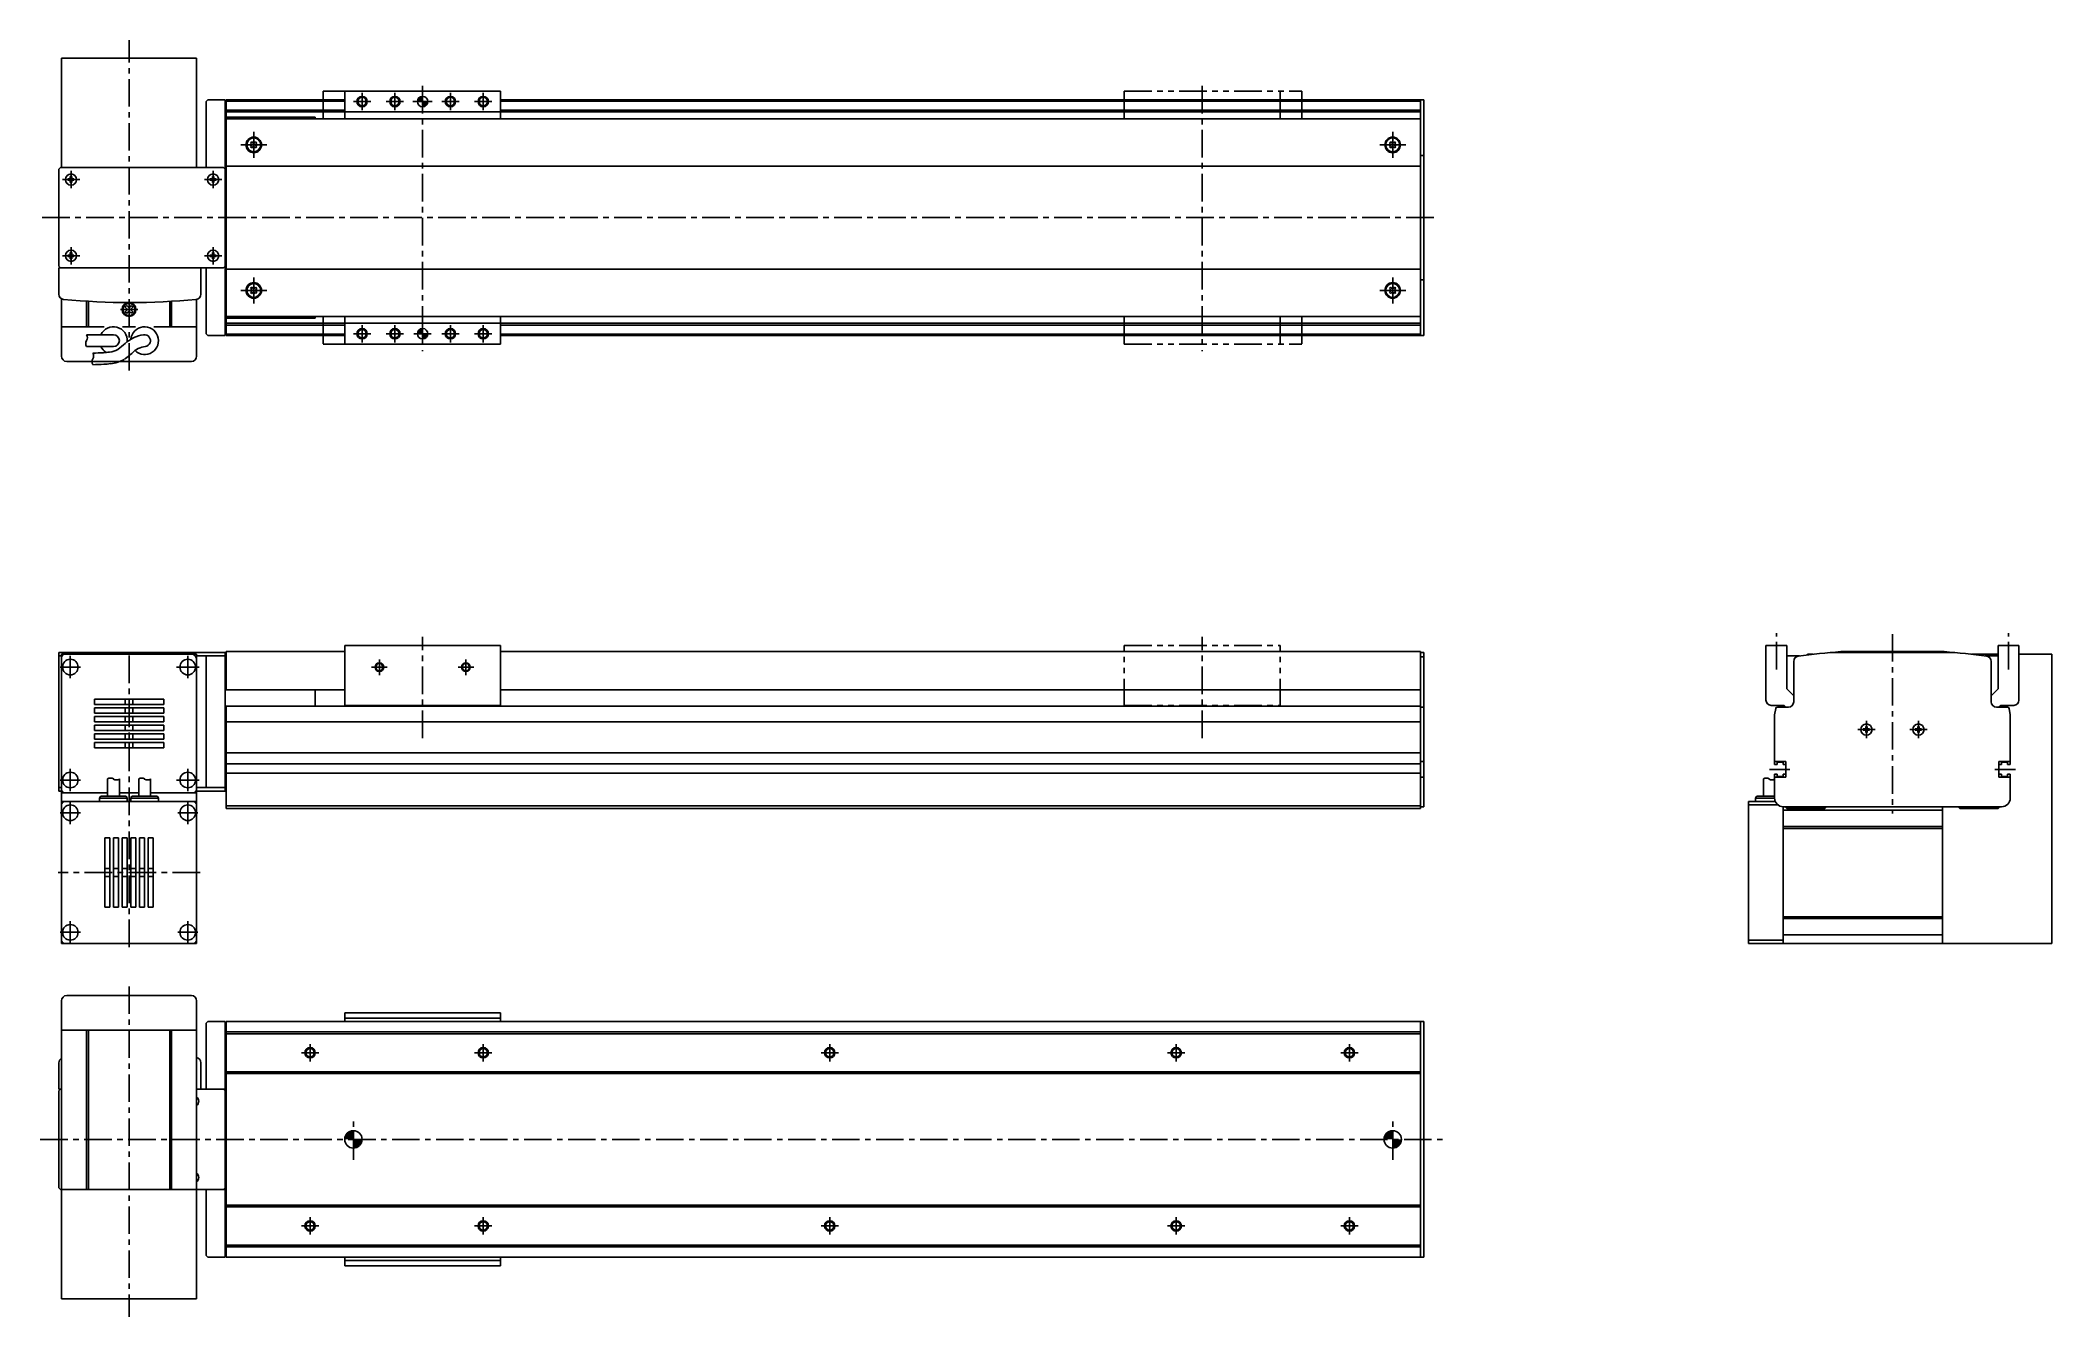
# Model space of a CAD drawing. Extents: x 0 to 1580, y -10 to 726.
# Drawn here: x 419 to 1580, y -10 to 726 of the extents above; entities that cross this region are included whole.
import ezdxf

# ---------------------------------------------------------------- set-up
doc = ezdxf.new("R2010")
doc.units = 0
doc.header["$LTSCALE"] = 0.5
doc.linetypes.add('CENTER', pattern=[50.8, 31.75, -6.35, 6.35, -6.35])
doc.linetypes.add('PHANTOM', pattern=[63.5, 31.75, -6.35, 6.35, -6.35, 6.35, -6.35])
for name, color, linetype in [('MSM_CENTER', 1, 'CENTER'), ('MSM_CONTINUOUS', 7, 'CONTINUOUS'), ('MSM_IMAGINARY', 6, 'PHANTOM'), ('MSM_NARROW', 5, 'CONTINUOUS')]:
    doc.layers.add(name, color=color, linetype=linetype)

# ---------------------------------------------------------------- blocks, each defined once
blk = doc.blocks.new('*U5')
at = {"layer": 'MSM_CONTINUOUS', "linetype": 'CONTINUOUS'}
for p, q in [((595.3, 93.9), (594.9, 92)), ((596.4, 95.5), (595.3, 93.9)), ((598, 96.6), (596.4, 95.5)), ((599.9, 97), (598, 96.6)), ((599.9, 96.6), (599.9, 97)), ((599.9, 96.6), (599.9, 95.5)), ((599.9, 95.5), (599.9, 93.9)), ((599.9, 93.9), (599.9, 92)), ((599.9, 92), (599.9, 90.1)), ((599.9, 90.1), (599.9, 88.5)), ((599.9, 88.5), (599.9, 87.4)), ((601.8, 87.4), (599.9, 87)), ((599.9, 87), (599.9, 87.4)), ((603.4, 88.5), (601.8, 87.4)), ((604.5, 90.1), (603.4, 88.5)), ((604.9, 92), (604.5, 90.1))]:
    blk.add_line(p, q, dxfattribs=at)
for points in [[(595.3, 93.9), (594.9, 92), (599.9, 92)], [(596.4, 95.5), (595.3, 93.9), (599.9, 93.9)], [(598, 96.6), (596.4, 95.5), (599.9, 95.5)], [(599.9, 97), (598, 96.6), (599.9, 96.6)], [(599.9, 92), (599.9, 90.1), (604.5, 90.1)], [(599.9, 90.1), (599.9, 88.5), (603.4, 88.5)], [(599.9, 88.5), (599.9, 87.4), (601.8, 87.4)]]:
    blk.add_solid(points, dxfattribs=at)
at = {"layer": 'MSM_CONTINUOUS', "linetype": 'CONTINUOUS', "extrusion": (0, 0, -1)}
for points in [[(-595.3, 93.9), (-599.9, 93.9), (-599.9, 92)], [(-596.4, 95.5), (-599.9, 95.5), (-599.9, 93.9)], [(-598, 96.6), (-599.9, 96.6), (-599.9, 95.5)], [(-599.9, 92), (-604.9, 92), (-604.5, 90.1)], [(-599.9, 90.1), (-604.5, 90.1), (-603.4, 88.5)], [(-599.9, 88.5), (-603.4, 88.5), (-601.8, 87.4)], [(-599.9, 87.4), (-601.8, 87.4), (-599.9, 87)]]:
    blk.add_solid(points, dxfattribs=at)
blk = doc.blocks.new('*U6')
at = {"layer": 'MSM_CONTINUOUS', "linetype": 'CONTINUOUS'}
for p, q in [((1195.3, 93.9), (1194.9, 92)), ((1196.4, 95.5), (1195.3, 93.9)), ((1198, 96.6), (1196.4, 95.5)), ((1199.9, 97), (1198, 96.6)), ((1199.9, 96.6), (1199.9, 97)), ((1199.9, 96.6), (1199.9, 95.5)), ((1199.9, 95.5), (1199.9, 93.9)), ((1199.9, 93.9), (1199.9, 92)), ((1199.9, 92), (1199.9, 90.1)), ((1199.9, 90.1), (1199.9, 88.5)), ((1199.9, 88.5), (1199.9, 87.4)), ((1201.8, 87.4), (1199.9, 87)), ((1199.9, 87), (1199.9, 87.4)), ((1203.4, 88.5), (1201.8, 87.4)), ((1204.5, 90.1), (1203.4, 88.5)), ((1204.9, 92), (1204.5, 90.1))]:
    blk.add_line(p, q, dxfattribs=at)
for points in [[(1195.3, 93.9), (1194.9, 92), (1199.9, 92)], [(1196.4, 95.5), (1195.3, 93.9), (1199.9, 93.9)], [(1198, 96.6), (1196.4, 95.5), (1199.9, 95.5)], [(1199.9, 97), (1198, 96.6), (1199.9, 96.6)], [(1199.9, 92), (1199.9, 90.1), (1204.5, 90.1)], [(1199.9, 90.1), (1199.9, 88.5), (1203.4, 88.5)], [(1199.9, 88.5), (1199.9, 87.4), (1201.8, 87.4)]]:
    blk.add_solid(points, dxfattribs=at)
at = {"layer": 'MSM_CONTINUOUS', "linetype": 'CONTINUOUS', "extrusion": (0, 0, -1)}
for points in [[(-1195.3, 93.9), (-1199.9, 93.9), (-1199.9, 92)], [(-1196.4, 95.5), (-1199.9, 95.5), (-1199.9, 93.9)], [(-1198, 96.6), (-1199.9, 96.6), (-1199.9, 95.5)], [(-1199.9, 92), (-1204.9, 92), (-1204.5, 90.1)], [(-1199.9, 90.1), (-1204.5, 90.1), (-1203.4, 88.5)], [(-1199.9, 88.5), (-1203.4, 88.5), (-1201.8, 87.4)], [(-1199.9, 87.4), (-1201.8, 87.4), (-1199.9, 87)]]:
    blk.add_solid(points, dxfattribs=at)
blk = doc.blocks.new('*U7')
at = {"layer": 'MSM_CONTINUOUS', "linetype": 'CONTINUOUS'}
for p, q in [((637.3, 558.5), (636.9, 557)), ((638.4, 559.6), (637.3, 558.5)), ((639.9, 560), (638.4, 559.6)), ((639.9, 559.6), (639.9, 560)), ((639.9, 559.6), (639.9, 558.5)), ((639.9, 558.5), (639.9, 557)), ((639.9, 557), (639.9, 555.5)), ((639.9, 555.5), (639.9, 554.4)), ((641.4, 554.4), (639.9, 554)), ((639.9, 554), (639.9, 554.4)), ((642.5, 555.5), (641.4, 554.4)), ((642.9, 557), (642.5, 555.5))]:
    blk.add_line(p, q, dxfattribs=at)
for points in [[(637.3, 558.5), (636.9, 557), (639.9, 557)], [(638.4, 559.6), (637.3, 558.5), (639.9, 558.5)], [(639.9, 560), (638.4, 559.6), (639.9, 559.6)], [(639.9, 557), (639.9, 555.5), (642.5, 555.5)], [(639.9, 555.5), (639.9, 554.4), (641.4, 554.4)]]:
    blk.add_solid(points, dxfattribs=at)
at = {"layer": 'MSM_CONTINUOUS', "linetype": 'CONTINUOUS', "extrusion": (0, 0, -1)}
for points in [[(-637.3, 558.5), (-639.9, 558.5), (-639.9, 557)], [(-638.4, 559.6), (-639.9, 559.6), (-639.9, 558.5)], [(-639.9, 557), (-642.9, 557), (-642.5, 555.5)], [(-639.9, 555.5), (-642.5, 555.5), (-641.4, 554.4)], [(-639.9, 554.4), (-641.4, 554.4), (-639.9, 554)]]:
    blk.add_solid(points, dxfattribs=at)
blk = doc.blocks.new('*U8')
at = {"layer": 'MSM_CONTINUOUS', "linetype": 'CONTINUOUS'}
for p, q in [((637.3, 692.5), (636.9, 691)), ((638.4, 693.6), (637.3, 692.5)), ((639.9, 694), (638.4, 693.6)), ((639.9, 693.6), (639.9, 694)), ((639.9, 693.6), (639.9, 692.5)), ((639.9, 692.5), (639.9, 691)), ((639.9, 691), (639.9, 689.5)), ((639.9, 689.5), (639.9, 688.4)), ((641.4, 688.4), (639.9, 688)), ((639.9, 688), (639.9, 688.4)), ((642.5, 689.5), (641.4, 688.4)), ((642.9, 691), (642.5, 689.5))]:
    blk.add_line(p, q, dxfattribs=at)
for points in [[(637.3, 692.5), (636.9, 691), (639.9, 691)], [(638.4, 693.6), (637.3, 692.5), (639.9, 692.5)], [(639.9, 694), (638.4, 693.6), (639.9, 693.6)], [(639.9, 691), (639.9, 689.5), (642.5, 689.5)], [(639.9, 689.5), (639.9, 688.4), (641.4, 688.4)]]:
    blk.add_solid(points, dxfattribs=at)
at = {"layer": 'MSM_CONTINUOUS', "linetype": 'CONTINUOUS', "extrusion": (0, 0, -1)}
for points in [[(-637.3, 692.5), (-639.9, 692.5), (-639.9, 691)], [(-638.4, 693.6), (-639.9, 693.6), (-639.9, 692.5)], [(-639.9, 691), (-642.9, 691), (-642.5, 689.5)], [(-639.9, 689.5), (-642.5, 689.5), (-641.4, 688.4)], [(-639.9, 688.4), (-641.4, 688.4), (-639.9, 688)]]:
    blk.add_solid(points, dxfattribs=at)

msp = doc.modelspace()

# ---------------------------------------------------------------- linework, layer by layer
at = {"layer": 'MSM_CENTER'}
for p, q in [((470.4, 535.7), (470.4, 726.4)), ((639.9, 700), (639.9, 547)), ((1089.9, 700), (1089.9, 547)), ((599.9, 691), (609.9, 691)), ((604.9, 686), (604.9, 696)), ((618.9, 691), (628.9, 691)), ((623.9, 686), (623.9, 696)), ((645.4, 691), (634.3, 691)), ((639.9, 685.5), (639.9, 696.5)), ((650.9, 691), (660.9, 691)), ((655.9, 686), (655.9, 696)), ((669.9, 691), (679.9, 691)), ((674.9, 686), (674.9, 696)), ((534.9, 666), (549.9, 666)), ((542.4, 673.5), (542.4, 658.5)), ((1207.4, 666), (1192.4, 666)), ((1199.9, 673.5), (1199.9, 658.5)), ((436.9, 651), (436.9, 641)), ((518.9, 651), (518.9, 641)), ((431.9, 646), (441.9, 646)), ((513.9, 646), (523.9, 646)), ((420.3, 624), (1226.1, 624)), ((436.9, 607), (436.9, 597)), ((518.9, 607), (518.9, 597)), ((431.9, 602), (441.9, 602)), ((513.9, 602), (523.9, 602)), ((534.9, 582), (549.9, 582)), ((542.4, 589.5), (542.4, 574.5)), ((1207.4, 582), (1192.4, 582)), ((1199.9, 589.5), (1199.9, 574.5)), ((465.4, 571), (475.4, 571)), ((604.9, 552), (604.9, 562)), ((623.9, 552), (623.9, 562)), ((655.9, 552), (655.9, 562)), ((674.9, 552), (674.9, 562)), ((599.9, 557), (609.9, 557)), ((618.9, 557), (628.9, 557)), ((634.9, 557), (644.9, 557)), ((650.9, 557), (660.9, 557)), ((669.9, 557), (679.9, 557)), ((1421.4, 363.2), (1421.4, 384.1)), ((1488.4, 383.6), (1488.4, 280)), ((1555.4, 363.2), (1555.4, 384.1)), ((470.4, 203), (470.4, 374)), ((639.9, 323.6), (639.9, 382)), ((1089.9, 323.6), (1089.9, 382)), ((430.7, 364.6), (442.3, 364.6)), ((436.5, 358.1), (436.5, 371.1)), ((497.7, 364.6), (510.8, 364.6)), ((504.3, 358.1), (504.3, 371.1)), ((610.4, 364.5), (619.4, 364.5)), ((614.9, 360), (614.9, 369)), ((660.4, 364.5), (669.4, 364.5)), ((664.9, 360), (664.9, 369)), ((1478.4, 328.5), (1468.4, 328.5)), ((1473.4, 333.5), (1473.4, 323.5)), ((1508.4, 328.5), (1498.4, 328.5)), ((1503.4, 333.5), (1503.4, 323.5)), ((436.5, 292.9), (436.5, 305.9)), ((504.3, 292.9), (504.3, 305.9)), ((1417.4, 305.5), (1429.2, 305.5)), ((1559.4, 305.5), (1547.6, 305.5)), ((442.3, 299.4), (430.7, 299.4)), ((510.8, 299.4), (497.7, 299.4)), ((442.3, 280.5), (430.7, 280.5)), ((436.5, 274), (436.5, 287)), ((510.1, 280.5), (498.5, 280.5)), ((504.3, 274), (504.3, 287)), ((511.4, 246), (429.4, 246)), ((442.3, 211.5), (430.7, 211.5)), ((436.5, 205), (436.5, 218)), ((510.1, 211.5), (498.5, 211.5)), ((504.3, 205), (504.3, 218)), ((470.4, 180.3), (470.4, -10.4)), ((569.9, 142), (579.9, 142)), ((574.9, 137), (574.9, 147)), ((669.9, 142), (679.9, 142)), ((674.9, 137), (674.9, 147)), ((869.9, 142), (879.9, 142)), ((874.9, 137), (874.9, 147)), ((1069.9, 142), (1079.9, 142)), ((1074.9, 137), (1074.9, 147)), ((1169.9, 142), (1179.9, 142)), ((1174.9, 137), (1174.9, 147)), ((599.9, 80.1), (599.9, 103.9)), ((1199.9, 80.1), (1199.9, 103.9)), ((419.1, 92), (1228.6, 92)), ((574.9, 37), (574.9, 47)), ((674.9, 37), (674.9, 47)), ((874.9, 37), (874.9, 47)), ((1074.9, 37), (1074.9, 47)), ((1174.9, 37), (1174.9, 47)), ((569.9, 42), (579.9, 42)), ((669.9, 42), (679.9, 42)), ((869.9, 42), (879.9, 42)), ((1069.9, 42), (1079.9, 42)), ((1169.9, 42), (1179.9, 42))]:
    msp.add_line(p, q, dxfattribs=at)
at = {"layer": 'MSM_CONTINUOUS'}
for p, q in [((431.4, 653), (431.4, 716)), ((431.4, 716), (509.4, 716)), ((509.4, 653), (509.4, 716)), ((684.9, 697), (594.9, 697)), ((594.9, 697), (594.9, 681)), ((684.9, 697), (684.9, 681)), ((515.9, 692), (514.9, 691)), ((514.9, 691), (514.9, 653)), ((525.9, 692), (515.9, 692)), ((525.9, 692), (525.9, 556)), ((526.4, 692), (526.4, 682)), ((526.4, 692), (594.9, 692)), ((526.4, 691.2), (594.9, 691.2)), ((526.4, 686), (594.9, 686)), ((684.9, 692), (1217.9, 692)), ((684.9, 691.2), (1215.9, 691.2)), ((684.9, 686), (1215.9, 686)), ((1215.9, 692), (1215.9, 556)), ((1217.9, 692), (1217.9, 556)), ((525.9, 682), (577.9, 682)), ((526.4, 685), (1215.9, 685)), ((526.4, 681), (1215.9, 681)), ((526.4, 681), (526.4, 567)), ((577.9, 682), (577.9, 681)), ((541.2, 667.8), (540.6, 667.2)), ((540.6, 667.2), (541.1, 666.7)), ((541.1, 665.3), (540.6, 664.8)), ((540.6, 664.8), (541.2, 664.2)), ((541.7, 667.3), (541.2, 667.8)), ((541.2, 664.2), (541.7, 664.7)), ((543.5, 667.8), (543.1, 667.3)), ((543.1, 664.7), (543.5, 664.2)), ((544.2, 667.2), (543.5, 667.8)), ((543.5, 664.2), (544.2, 664.8)), ((543.7, 666.7), (544.2, 667.2)), ((544.2, 664.8), (543.7, 665.3)), ((1198.7, 667.8), (1198.1, 667.2)), ((1198.1, 667.2), (1198.6, 666.7)), ((1198.6, 665.3), (1198.1, 664.8)), ((1198.1, 664.8), (1198.7, 664.2)), ((1199.2, 667.3), (1198.7, 667.8)), ((1198.7, 664.2), (1199.2, 664.7)), ((1201, 667.8), (1200.6, 667.3)), ((1200.6, 664.7), (1201, 664.2)), ((1201.7, 667.2), (1201, 667.8)), ((1201, 664.2), (1201.7, 664.8)), ((1201.2, 666.7), (1201.7, 667.2)), ((1201.7, 664.8), (1201.2, 665.3)), ((429.9, 652), (430.9, 653)), ((429.9, 652), (429.9, 596)), ((430.9, 653), (524.9, 653)), ((524.9, 653), (525.9, 652)), ((525.9, 653.8), (1215.9, 653.8)), ((1215.9, 659.9), (1217.9, 659.9)), ((435.1, 645.6), (435.1, 646.4)), ((436, 646.4), (435.1, 646.4)), ((436, 645.6), (435.1, 645.6)), ((436.5, 647.8), (437.3, 647.8)), ((436.5, 646.9), (436.5, 647.8)), ((436.5, 644.2), (436.5, 645.1)), ((436.5, 644.2), (437.3, 644.2)), ((437.3, 646.9), (437.3, 647.8)), ((437.3, 644.2), (437.3, 645.1)), ((438.6, 646.4), (437.8, 646.4)), ((438.6, 645.6), (437.8, 645.6)), ((438.6, 645.6), (438.6, 646.4)), ((517.1, 645.6), (517.1, 646.4)), ((518, 646.4), (517.1, 646.4)), ((518, 645.6), (517.1, 645.6)), ((518.5, 647.8), (519.3, 647.8)), ((518.5, 646.9), (518.5, 647.8)), ((518.5, 644.2), (518.5, 645.1)), ((518.5, 644.2), (519.3, 644.2)), ((519.3, 646.9), (519.3, 647.8)), ((519.3, 644.2), (519.3, 645.1)), ((520.6, 646.4), (519.8, 646.4)), ((520.6, 645.6), (519.8, 645.6)), ((520.6, 645.6), (520.6, 646.4)), ((429.9, 596), (430.9, 595)), ((429.9, 595), (429.9, 579.8)), ((429.9, 595), (524.9, 595)), ((435.1, 601.6), (435.1, 602.4)), ((436, 602.4), (435.1, 602.4)), ((436, 601.6), (435.1, 601.6)), ((436.5, 603.8), (437.3, 603.8)), ((436.5, 602.9), (436.5, 603.8)), ((436.5, 600.2), (436.5, 601.1)), ((436.5, 600.2), (437.3, 600.2)), ((437.3, 602.9), (437.3, 603.8)), ((437.3, 600.2), (437.3, 601.1)), ((438.6, 602.4), (437.8, 602.4)), ((438.6, 601.6), (437.8, 601.6)), ((438.6, 601.6), (438.6, 602.4)), ((511.9, 595), (511.9, 579.8)), ((514.9, 595), (514.9, 557)), ((517.1, 601.6), (517.1, 602.4)), ((518, 602.4), (517.1, 602.4)), ((518, 601.6), (517.1, 601.6)), ((518.5, 603.8), (519.3, 603.8)), ((518.5, 602.9), (518.5, 603.8)), ((518.5, 600.2), (518.5, 601.1)), ((518.5, 600.2), (519.3, 600.2)), ((519.3, 602.9), (519.3, 603.8)), ((519.3, 600.2), (519.3, 601.1)), ((520.6, 602.4), (519.8, 602.4)), ((520.6, 601.6), (519.8, 601.6)), ((520.6, 601.6), (520.6, 602.4)), ((524.9, 595), (525.9, 596)), ((525.9, 594.2), (1215.9, 594.2)), ((541.2, 583.8), (540.6, 583.2)), ((540.6, 583.2), (541.1, 582.7)), ((541.1, 581.3), (540.6, 580.8)), ((540.6, 580.8), (541.2, 580.2)), ((541.7, 583.3), (541.2, 583.8)), ((541.2, 580.2), (541.7, 580.7)), ((543.5, 583.8), (543.1, 583.3)), ((543.1, 580.7), (543.5, 580.2)), ((544.2, 583.2), (543.5, 583.8)), ((543.5, 580.2), (544.2, 580.8)), ((543.7, 582.7), (544.2, 583.2)), ((544.2, 580.8), (543.7, 581.3)), ((1198.7, 583.8), (1198.1, 583.2)), ((1198.1, 583.2), (1198.6, 582.7)), ((1198.6, 581.3), (1198.1, 580.8)), ((1198.1, 580.8), (1198.7, 580.2)), ((1199.2, 583.3), (1198.7, 583.8)), ((1198.7, 580.2), (1199.2, 580.7)), ((1201, 583.8), (1200.6, 583.3)), ((1200.6, 580.7), (1201, 580.2)), ((1201.7, 583.2), (1201, 583.8)), ((1201, 580.2), (1201.7, 580.8)), ((1201.2, 582.7), (1201.7, 583.2)), ((1201.7, 580.8), (1201.2, 581.3)), ((1215.9, 588.1), (1217.9, 588.1)), ((431.4, 544), (431.4, 577.2)), ((445.9, 561), (445.9, 575.8)), ((446.9, 561), (446.9, 575.7)), ((468.2, 572.3), (469.1, 573.2)), ((469.1, 571.4), (468.2, 572.3)), ((469.1, 570.6), (468.2, 569.7)), ((469.1, 568.8), (468.2, 569.7)), ((470, 572.3), (469.1, 573.2)), ((470, 569.7), (469.1, 568.8)), ((471.7, 573.2), (470.8, 572.3)), ((471.7, 568.8), (470.8, 569.7)), ((472.6, 572.3), (471.7, 573.2)), ((472.6, 572.3), (471.7, 571.4)), ((472.6, 569.7), (471.7, 570.6)), ((471.7, 568.8), (472.6, 569.7)), ((493.9, 561), (493.9, 575.7)), ((494.9, 561), (494.9, 575.7)), ((509.4, 544), (509.4, 576.9)), ((431.4, 561), (456.1, 561)), ((466.7, 561), (474.1, 561)), ((484.7, 561), (509.4, 561)), ((525.9, 566), (577.9, 566)), ((526.4, 567), (1215.9, 567)), ((526.4, 566), (526.4, 556)), ((526.4, 563), (1215.9, 563)), ((526.4, 562), (594.9, 562)), ((577.9, 567), (577.9, 566)), ((594.9, 551), (594.9, 567)), ((684.9, 551), (684.9, 567)), ((684.9, 562), (1215.9, 562)), ((461.4, 556.4), (445.9, 556.4)), ((461.4, 549.6), (445.9, 549.6)), ((514.9, 557), (515.9, 556)), ((525.9, 556), (515.9, 556)), ((526.4, 556.8), (594.9, 556.8)), ((526.4, 556), (594.9, 556)), ((684.9, 551), (594.9, 551)), ((684.9, 556.8), (1215.9, 556.8)), ((684.9, 556), (1217.9, 556)), ((506.4, 541), (434.4, 541)), ((429.9, 373), (525.9, 373)), ((429.9, 293), (429.9, 373)), ((431.4, 205), (431.4, 372)), ((431.4, 372), (509.4, 372)), ((509.4, 205), (509.4, 372)), ((525.9, 293), (525.9, 373)), ((526.4, 373.5), (526.4, 351.5)), ((526.4, 373.5), (594.9, 373.5)), ((594.9, 342), (594.9, 377)), ((594.9, 377), (684.9, 377)), ((684.9, 342), (684.9, 377)), ((684.9, 373.5), (1215.9, 373.5)), ((1215.9, 373.5), (1215.9, 283)), ((1215.9, 373), (1217.9, 373)), ((1217.9, 373), (1217.9, 284)), ((1415.4, 345.5), (1415.4, 377)), ((1427.4, 377), (1415.4, 377)), ((1427.4, 352), (1427.4, 377)), ((1439.4, 371.6), (1439.4, 372)), ((1439.4, 372), (1442.7, 372)), ((1452.5, 373), (1524.3, 373)), ((1458.6, 373.5), (1518.2, 373.5)), ((1534, 372), (1549.4, 372)), ((1549.4, 352), (1549.4, 377)), ((1561.4, 377), (1549.4, 377)), ((1561.4, 345.5), (1561.4, 377)), ((1561.4, 372), (1580.4, 372)), ((1580.4, 372), (1580.4, 205)), ((429.9, 371), (431.4, 371)), ((509.4, 371), (525.9, 371)), ((514.9, 295), (514.9, 371)), ((1215.9, 370.5), (1217.9, 370.5)), ((1427.4, 371), (1434.8, 371)), ((1431.4, 367.9), (1431.4, 344.5)), ((1549.4, 371), (1542, 371)), ((1545.4, 367.9), (1545.4, 344.5)), ((525.9, 351.5), (594.9, 351.5)), ((577.9, 351.5), (577.9, 342)), ((684.9, 351.5), (1215.9, 351.5)), ((1430.9, 348.5), (1427.4, 352)), ((1430.9, 348.5), (1431.4, 348.5)), ((1545.4, 348.5), (1545.9, 348.5)), ((1545.9, 348.5), (1549.4, 352)), ((450.4, 346), (490.4, 346)), ((450.4, 343), (450.4, 346)), ((450.4, 343), (490.4, 343)), ((450.4, 341), (490.4, 341)), ((450.4, 338), (450.4, 341)), ((450.4, 338), (490.4, 338)), ((468.1, 346), (468.1, 343)), ((468.1, 341), (468.1, 338)), ((472.6, 346), (472.6, 343)), ((472.6, 341), (472.6, 338)), ((490.4, 343), (490.4, 346)), ((490.4, 338), (490.4, 341)), ((526.4, 342), (1215.9, 342)), ((526.4, 342), (526.4, 283)), ((594.9, 342.5), (684.9, 342.5)), ((1215.9, 341.5), (1217.9, 341.5)), ((1425.9, 342.5), (1418.4, 342.5)), ((1420.4, 337), (1421, 340.7)), ((1420.4, 337), (1420.4, 308.3)), ((1422, 341.5), (1428.4, 341.5)), ((1426.9, 341.5), (1425.9, 342.5)), ((1554.8, 341.5), (1548.4, 341.5)), ((1549.9, 341.5), (1550.9, 342.5)), ((1558.4, 342.5), (1550.9, 342.5)), ((1556.4, 337), (1555.7, 340.7)), ((1556.4, 337), (1556.4, 308.3)), ((450.4, 336), (490.4, 336)), ((450.4, 333), (450.4, 336)), ((450.4, 333), (490.4, 333)), ((450.4, 331), (490.4, 331)), ((450.4, 328), (450.4, 331)), ((450.4, 328), (490.4, 328)), ((450.4, 326), (490.4, 326)), ((450.4, 323), (450.4, 326)), ((468.1, 336), (468.1, 333)), ((468.1, 331), (468.1, 328)), ((468.1, 326), (468.1, 323)), ((472.6, 336), (472.6, 333)), ((472.6, 331), (472.6, 328)), ((472.6, 326), (472.6, 323)), ((490.4, 333), (490.4, 336)), ((490.4, 328), (490.4, 331)), ((490.4, 323), (490.4, 326)), ((526.4, 333), (1215.9, 333)), ((1471.6, 328.1), (1471.6, 328.9)), ((1472.5, 328.9), (1471.6, 328.9)), ((1472.5, 328.1), (1471.6, 328.1)), ((1473, 330.3), (1473.8, 330.3)), ((1473, 329.4), (1473, 330.3)), ((1473, 326.8), (1473, 327.6)), ((1473, 326.8), (1473.8, 326.8)), ((1473.8, 329.4), (1473.8, 330.3)), ((1473.8, 326.8), (1473.8, 327.6)), ((1475.1, 328.9), (1474.3, 328.9)), ((1475.1, 328.1), (1474.3, 328.1)), ((1475.1, 328.1), (1475.1, 328.9)), ((1501.6, 328.1), (1501.6, 328.9)), ((1502.5, 328.9), (1501.6, 328.9)), ((1502.5, 328.1), (1501.6, 328.1)), ((1503, 330.3), (1503.8, 330.3)), ((1503, 329.4), (1503, 330.3)), ((1503, 326.8), (1503, 327.6)), ((1503, 326.8), (1503.8, 326.8)), ((1503.8, 329.4), (1503.8, 330.3)), ((1503.8, 326.8), (1503.8, 327.6)), ((1505.1, 328.9), (1504.3, 328.9)), ((1505.1, 328.1), (1504.3, 328.1)), ((1505.1, 328.1), (1505.1, 328.9)), ((450.4, 323), (490.4, 323)), ((450.4, 321), (490.4, 321)), ((450.4, 318), (450.4, 321)), ((450.4, 318), (490.4, 318)), ((468.1, 321), (468.1, 318)), ((472.6, 321), (472.6, 318)), ((490.4, 318), (490.4, 321)), ((525.9, 316), (526.4, 316)), ((526.4, 315), (1215.9, 315)), ((526.4, 308.8), (1215.9, 308.8)), ((526.4, 303.3), (1215.9, 303.3)), ((1215.9, 310), (1217.9, 310)), ((1420.4, 310), (1426.9, 310)), ((1420.4, 308.3), (1421.9, 308.3)), ((1420.4, 302.8), (1420.4, 289)), ((1420.4, 302.8), (1421.9, 302.8)), ((1421.9, 309.7), (1421.9, 308.3)), ((1421.9, 309.7), (1425.4, 309.7)), ((1421.9, 301.4), (1421.9, 302.8)), ((1425.4, 309.7), (1425.4, 308.3)), ((1425.4, 308.3), (1426.9, 308.3)), ((1425.4, 302.8), (1426.9, 302.8)), ((1425.4, 301.4), (1425.4, 302.8)), ((1426.9, 310), (1426.9, 301)), ((1556.4, 310), (1549.9, 310)), ((1549.9, 310), (1549.9, 301)), ((1551.4, 308.3), (1549.9, 308.3)), ((1551.4, 302.8), (1549.9, 302.8)), ((1551.4, 309.7), (1551.4, 308.3)), ((1554.9, 309.7), (1551.4, 309.7)), ((1551.4, 301.4), (1551.4, 302.8)), ((1554.9, 309.7), (1554.9, 308.3)), ((1556.4, 308.3), (1554.9, 308.3)), ((1556.4, 302.8), (1554.9, 302.8)), ((1554.9, 301.4), (1554.9, 302.8)), ((1556.4, 302.8), (1556.4, 289)), ((429.9, 295), (431.4, 295)), ((429.9, 293), (431.4, 293)), ((458, 292), (431.4, 292)), ((458, 290), (458, 300)), ((464.8, 300), (464.8, 290)), ((476, 292), (464.8, 292)), ((476, 290), (476, 300)), ((482.7, 300), (482.7, 290)), ((509.4, 292), (482.7, 292)), ((509.4, 295), (525.9, 295)), ((509.4, 293), (525.9, 293)), ((1215.9, 301), (1217.9, 301)), ((1414, 290), (1414, 300.1)), ((1414, 300.1), (1414, 290)), ((1420.4, 301), (1426.9, 301)), ((1421.9, 301.4), (1425.4, 301.4)), ((1556.4, 301), (1549.9, 301)), ((1554.9, 301.4), (1551.4, 301.4)), ((509.4, 287), (431.4, 287)), ((453.4, 287), (453.4, 289)), ((453.4, 289), (469.4, 289)), ((468.4, 290), (454.4, 290)), ((469.4, 289), (469.4, 287)), ((471.4, 287), (471.4, 289)), ((471.4, 289), (487.4, 289)), ((472.4, 290), (486.4, 290)), ((487.4, 289), (487.4, 287)), ((526.4, 284.5), (1215.9, 284.5)), ((526.4, 283), (1215.9, 283)), ((1215.9, 284), (1217.9, 284)), ((1405.4, 205), (1405.4, 287)), ((1405.4, 287), (1420.8, 287)), ((1405.4, 285), (1422.4, 285)), ((1409.4, 287), (1409.4, 289)), ((1409.4, 289), (1420.4, 289)), ((1410.4, 290), (1420.4, 290)), ((1551.4, 284), (1425.4, 284)), ((1425.4, 284), (1425.4, 205)), ((1425.4, 205), (1425.4, 284)), ((1425.4, 282), (1517.3, 282)), ((1426.4, 284), (1427.4, 283)), ((1449.4, 283), (1427.4, 283)), ((1449.4, 283), (1450.4, 284)), ((1517.3, 205), (1517.3, 282.7)), ((1517.3, 282.7), (1517.4, 282.7)), ((1517.4, 284), (1517.4, 205)), ((1527.4, 283), (1526.4, 284)), ((1527.4, 283), (1549.4, 283)), ((1550.4, 284), (1549.4, 283)), ((1517.4, 272.5), (1425.4, 272.5)), ((1425.4, 271.5), (1517.4, 271.5)), ((456.4, 226), (456.4, 266)), ((459.4, 266), (456.4, 266)), ((459.4, 226), (459.4, 266)), ((461.4, 226), (461.4, 266)), ((464.4, 266), (461.4, 266)), ((464.4, 226), (464.4, 266)), ((466.4, 226), (466.4, 266)), ((469.4, 266), (466.4, 266)), ((469.4, 226), (469.4, 266)), ((471.4, 226), (471.4, 266)), ((474.4, 266), (471.4, 266)), ((474.4, 226), (474.4, 266)), ((476.4, 226), (476.4, 266)), ((479.4, 266), (476.4, 266)), ((479.4, 226), (479.4, 266)), ((481.4, 226), (481.4, 266)), ((484.4, 266), (481.4, 266)), ((484.4, 226), (484.4, 266)), ((456.4, 248.3), (459.4, 248.3)), ((461.4, 248.3), (464.4, 248.3)), ((466.4, 248.3), (469.4, 248.3)), ((471.4, 248.3), (474.4, 248.3)), ((476.4, 248.3), (479.4, 248.3)), ((481.4, 248.3), (484.4, 248.3)), ((456.4, 243.8), (459.4, 243.8)), ((461.4, 243.8), (464.4, 243.8)), ((466.4, 243.8), (469.4, 243.8)), ((471.4, 243.8), (474.4, 243.8)), ((476.4, 243.8), (479.4, 243.8)), ((481.4, 243.8), (484.4, 243.8)), ((459.4, 226), (456.4, 226)), ((464.4, 226), (461.4, 226)), ((469.4, 226), (466.4, 226)), ((474.4, 226), (471.4, 226)), ((479.4, 226), (476.4, 226)), ((484.4, 226), (481.4, 226)), ((1517.4, 220.5), (1425.4, 220.5)), ((1425.4, 219.5), (1517.4, 219.5)), ((1517.4, 210), (1425.4, 210)), ((431.4, 205), (509.4, 205)), ((1425.4, 207), (1405.4, 207)), ((1580.4, 205), (1405.4, 205)), ((506.4, 175), (434.4, 175)), ((431.4, 172), (431.4, 0)), ((509.4, 0), (509.4, 172)), ((594.9, 160), (594.9, 165)), ((594.9, 165), (684.9, 165)), ((684.9, 165), (684.9, 160)), ((431.4, 155), (509.4, 155)), ((445.9, 155), (445.9, 63)), ((446.9, 155), (446.9, 63)), ((493.9, 155), (493.9, 63)), ((494.9, 155), (494.9, 63)), ((514.9, 159), (515.9, 160)), ((514.9, 121), (514.9, 159)), ((525.9, 160), (515.9, 160)), ((525.9, 160), (525.9, 24)), ((526.4, 160), (526.4, 24)), ((526.4, 160), (1217.9, 160)), ((526.4, 154), (1215.9, 154)), ((526.4, 153), (1215.9, 153)), ((684.9, 162), (594.9, 162)), ((1215.9, 160), (1215.9, 24)), ((1217.9, 160), (1217.9, 24)), ((525.9, 150), (526.4, 150)), ((429.9, 121), (429.9, 136.2)), ((511.9, 121), (511.9, 136.2)), ((526.4, 131), (1215.9, 131)), ((526.4, 130), (1215.9, 130)), ((431.4, 121), (429.9, 121)), ((430.9, 121), (429.9, 120)), ((429.9, 120), (429.9, 64)), ((525.9, 121), (509.4, 121)), ((524.9, 121), (525.9, 120)), ((429.9, 64), (430.9, 63)), ((430.9, 63), (525.9, 63)), ((514.9, 25), (514.9, 63)), ((524.9, 63), (525.9, 64)), ((526.4, 54), (1215.9, 54)), ((526.4, 53), (1215.9, 53)), ((515.9, 24), (514.9, 25)), ((525.9, 24), (515.9, 24)), ((525.9, 34), (526.4, 34)), ((526.4, 31), (1215.9, 31)), ((526.4, 30), (1215.9, 30)), ((526.4, 24), (1217.9, 24)), ((594.9, 24), (594.9, 19)), ((684.9, 19), (684.9, 24)), ((684.9, 22), (594.9, 22)), ((594.9, 19), (684.9, 19)), ((431.4, 0), (509.4, 0))]:
    msp.add_line(p, q, dxfattribs=at)
for centre, radius in [((604.9, 691), 2.46), ((623.9, 691), 2.46), ((639.9, 691), 3), ((655.9, 691), 2.46), ((674.9, 691), 2.46), ((542.4, 666), 4.5), ((542.4, 666), 4.15), ((542.4, 666), 4), ((540.6, 666), 0.25), ((542.4, 667.8), 0.25), ((542.4, 664.2), 0.25), ((544.1, 666), 0.25), ((1199.9, 666), 4.5), ((1199.9, 666), 4.15), ((1199.9, 666), 4), ((1198.1, 666), 0.25), ((1199.9, 667.8), 0.25), ((1199.9, 664.2), 0.25), ((1201.6, 666), 0.25), ((436.9, 646), 3.25), ((518.9, 646), 3.25), ((436.9, 602), 3.25), ((518.9, 602), 3.25), ((542.4, 582), 4.5), ((542.4, 582), 4.15), ((542.4, 582), 4), ((540.6, 582), 0.25), ((542.4, 583.8), 0.25), ((544.1, 582), 0.25), ((1199.9, 582), 4.5), ((1199.9, 582), 4.15), ((1199.9, 582), 4), ((1198.1, 582), 0.25), ((1199.9, 583.8), 0.25), ((1201.6, 582), 0.25), ((470.4, 571), 4), ((470.4, 571), 3.5), ((542.4, 580.2), 0.25), ((1199.9, 580.2), 0.25), ((604.9, 557), 2.46), ((623.9, 557), 2.46), ((639.9, 557), 3), ((655.9, 557), 2.46), ((674.9, 557), 2.46), ((436.5, 364.6), 4.5), ((504.3, 364.6), 4.5), ((614.9, 364.5), 2.07), ((664.9, 364.5), 2.07), ((1473.4, 328.5), 3.25), ((1503.4, 328.5), 3.25), ((436.5, 299.4), 4.5), ((504.3, 299.4), 4.5), ((436.5, 280.5), 4.5), ((504.3, 280.5), 4.5), ((436.5, 211.5), 4.5), ((504.3, 211.5), 4.5), ((574.9, 142), 2.46), ((674.9, 142), 2.46), ((874.9, 142), 2.46), ((1074.9, 142), 2.46), ((1174.9, 142), 2.46), ((599.9, 92), 5), ((1199.9, 92), 5), ((574.9, 42), 2.46), ((674.9, 42), 2.46), ((874.9, 42), 2.46), ((1074.9, 42), 2.46), ((1174.9, 42), 2.46)]:
    msp.add_circle(centre, radius, dxfattribs=at)
for centre, radius, start, end in [((540.4, 666), 0.94, 315.0016, 44.9994), ((542.4, 668), 0.94, 224.9999, 315.0008), ((542.4, 664), 0.94, 44.9995, 135.0019), ((544.4, 666), 0.94, 134.9979, 225.0031), ((1197.9, 666), 0.94, 315.0016, 44.9994), ((1199.9, 668), 0.94, 224.9999, 315.0008), ((1199.9, 664), 0.94, 44.9995, 135.0019), ((1201.9, 666), 0.94, 134.9979, 225.0031), ((436, 646.9), 0.5, 270, 0), ((436, 645.1), 0.5, 0, 90), ((437.8, 646.9), 0.5, 180, 270), ((437.8, 645.1), 0.5, 90, 180), ((518, 646.9), 0.5, 270, 0), ((518, 645.1), 0.5, 0, 90), ((519.8, 646.9), 0.5, 180, 270), ((519.8, 645.1), 0.5, 90, 180), ((436, 602.9), 0.5, 270, 0), ((436, 601.1), 0.5, 0, 90), ((437.8, 602.9), 0.5, 180, 270), ((437.8, 601.1), 0.5, 90, 180), ((518, 602.9), 0.5, 270, 0), ((518, 601.1), 0.5, 0, 90), ((519.8, 602.9), 0.5, 180, 270), ((519.8, 601.1), 0.5, 90, 180), ((540.4, 582), 0.94, 315.0016, 44.9994), ((542.4, 584), 0.94, 224.9999, 315.0008), ((542.4, 580), 0.94, 44.9995, 135.0019), ((544.4, 582), 0.94, 134.9979, 225.0031), ((1197.9, 582), 0.94, 315.0016, 44.9994), ((1199.9, 584), 0.94, 224.9999, 315.0008), ((1199.9, 580), 0.94, 44.9995, 135.0019), ((1201.9, 582), 0.94, 134.9979, 225.0031), ((432.9, 579.8), 3, 180, 264.5433), ((470.9, 975), 400, 264.5071, 275.4926), ((468.7, 571), 0.593, 315.0045, 45.0035), ((470.4, 572.7), 0.593, 225.0046, 314.999), ((470.4, 569.3), 0.593, 45.0006, 134.9913), ((472.1, 571), 0.593, 135.0052, 224.9912), ((508.9, 579.8), 3, 275.4926, 0), ((461.4, 553), 8, 355.9486, 154.8493), ((479.4, 553), 8, 226.2228, 174.2463), ((448.2, 649.7), 103.9, 270.6925, 274.1063), ((461.4, 553), 8, 205.1507, 238.3358), ((453, 594.2), 48.2, 273.0803, 277.2949), ((457.8, 559.1), 12.8, 276.0352, 298.9596), ((461.4, 553), 3.4, 270, 90), ((447.8, 571.3), 28.4, 304.7819, 315.6181), ((450.4, 569.3), 32.1, 302.6126, 315.3666), ((481.6, 536.2), 20.3, 115.3845, 131.6762), ((482.1, 534), 22.6, 98.357, 114.1094), ((481.5, 537.4), 12.5, 116.3883, 131.6133), ((481.9, 535.2), 14.6, 98.4008, 114.0947), ((479.4, 553), 3.35, 277.2616, 99.4526), ((434.4, 544), 3, 180, 270), ((448.1, 649), 109.9, 270.7454, 274.0692), ((452.9, 594.1), 54.8, 273.0541, 277.1898), ((457.6, 560.4), 20.8, 276.0352, 298.9596), ((506.4, 544), 3, 270, 0), ((433.4, 370), 2, 90, 180), ((506.4, 369), 3, 0, 90), ((1488.4, -25.4), 400, 94.2733, 97.8176), ((1488.4, -25.4), 400, 82.1824, 85.7267), ((1434.4, 367.9), 3, 97.8176, 180), ((1542.4, 367.9), 3, 0, 82.1824), ((1418.4, 345.5), 3, 180, 270), ((1422, 340.5), 1, 90, 170), ((1428.4, 344.5), 3, 270, 0), ((1548.4, 344.5), 3, 180, 270), ((1554.8, 340.5), 1, 10, 90), ((1558.4, 345.5), 3, 270, 0), ((1472.5, 329.4), 0.5, 270, 0), ((1472.5, 327.6), 0.5, 0, 90), ((1474.3, 329.4), 0.5, 180, 270), ((1474.3, 327.6), 0.5, 90, 180), ((1502.5, 329.4), 0.5, 270, 0), ((1502.5, 327.6), 0.5, 0, 90), ((1504.3, 329.4), 0.5, 180, 270), ((1504.3, 327.6), 0.5, 90, 180), ((433.4, 294), 2, 180, 270), ((507.4, 294), 2, 270, 0), ((433.4, 285), 2, 90, 180), ((454.4, 289), 1, 90, 180), ((468.4, 289), 1, 0, 90), ((472.4, 289), 1, 90, 180), ((486.4, 289), 1, 0, 90), ((507.4, 285), 2, 0, 90), ((1410.4, 289), 1, 90, 180), ((1425.4, 289), 5, 180, 270), ((1551.4, 289), 5, 270, 0), ((433.4, 207), 2, 180, 270), ((507.4, 207), 2, 270, 0), ((434.4, 172), 3, 90, 180), ((506.4, 172), 3, 0, 90), ((432.9, 136.2), 3, 119.9997, 180), ((508.9, 136.2), 3, 0, 80.4057), ((507.4, 114), 3.25, 307.98, 52.02), ((507.4, 70), 3.25, 307.98, 52.02)]:
    msp.add_arc(centre, radius, start, end, dxfattribs=at)
at = {"layer": 'MSM_IMAGINARY'}
for p, q in [((582.4, 697), (582.4, 681)), ((594.9, 697), (582.4, 697)), ((1044.9, 697), (1044.9, 681)), ((1044.9, 697), (1147.4, 697)), ((1134.9, 697), (1134.9, 681)), ((1147.4, 697), (1147.4, 681)), ((582.4, 567), (582.4, 551)), ((1044.9, 551), (1044.9, 567)), ((1134.9, 551), (1134.9, 567)), ((1147.4, 567), (1147.4, 551)), ((594.9, 551), (582.4, 551)), ((1044.9, 551), (1147.4, 551)), ((1044.9, 342), (1044.9, 377)), ((1044.9, 377), (1134.9, 377)), ((1134.9, 342), (1134.9, 377)), ((1044.9, 342.5), (1134.9, 342.5))]:
    msp.add_line(p, q, dxfattribs=at)
at = {"layer": 'MSM_NARROW'}
for centre, radius in [((604.9, 691), 3), ((623.9, 691), 3), ((655.9, 691), 3), ((674.9, 691), 3), ((604.9, 557), 3), ((623.9, 557), 3), ((655.9, 557), 3), ((674.9, 557), 3), ((614.9, 364.5), 2.5), ((664.9, 364.5), 2.5), ((574.9, 142), 3), ((674.9, 142), 3), ((874.9, 142), 3), ((1074.9, 142), 3), ((1174.9, 142), 3), ((574.9, 42), 3), ((674.9, 42), 3), ((874.9, 42), 3), ((1074.9, 42), 3), ((1174.9, 42), 3)]:
    msp.add_circle(centre, radius, dxfattribs=at)
for centre, start, end in [((448.5, 551.3), 147.2209, 212.7791), ((443.2, 554.7), 327.2209, 32.7791), ((446.8, 544.1), 328.1671, 33.7253), ((452.2, 540.8), 148.1671, 211.8075), ((459.7, 297.4), 57.2209, 122.7791), ((463.1, 302.6), 237.2209, 302.7791), ((477.7, 297.4), 57.2209, 121.7004), ((481.1, 302.6), 237.2209, 301.7004), ((1415.5, 297.4), 57.2209, 118.5689), ((1418.9, 302.6), 237.2209, 298.5026)]:
    msp.add_arc(centre, 3.14, start, end, dxfattribs=at)

# ---------------------------------------------------------------- block references
at = {"layer": 'MSM_CONTINUOUS', "linetype": 'CONTINUOUS'}
for name in ['*U8', '*U7', '*U5', '*U6']:
    msp.add_blockref(name, (0, 0), dxfattribs=at)

doc.saveas('drawing.dxf')
